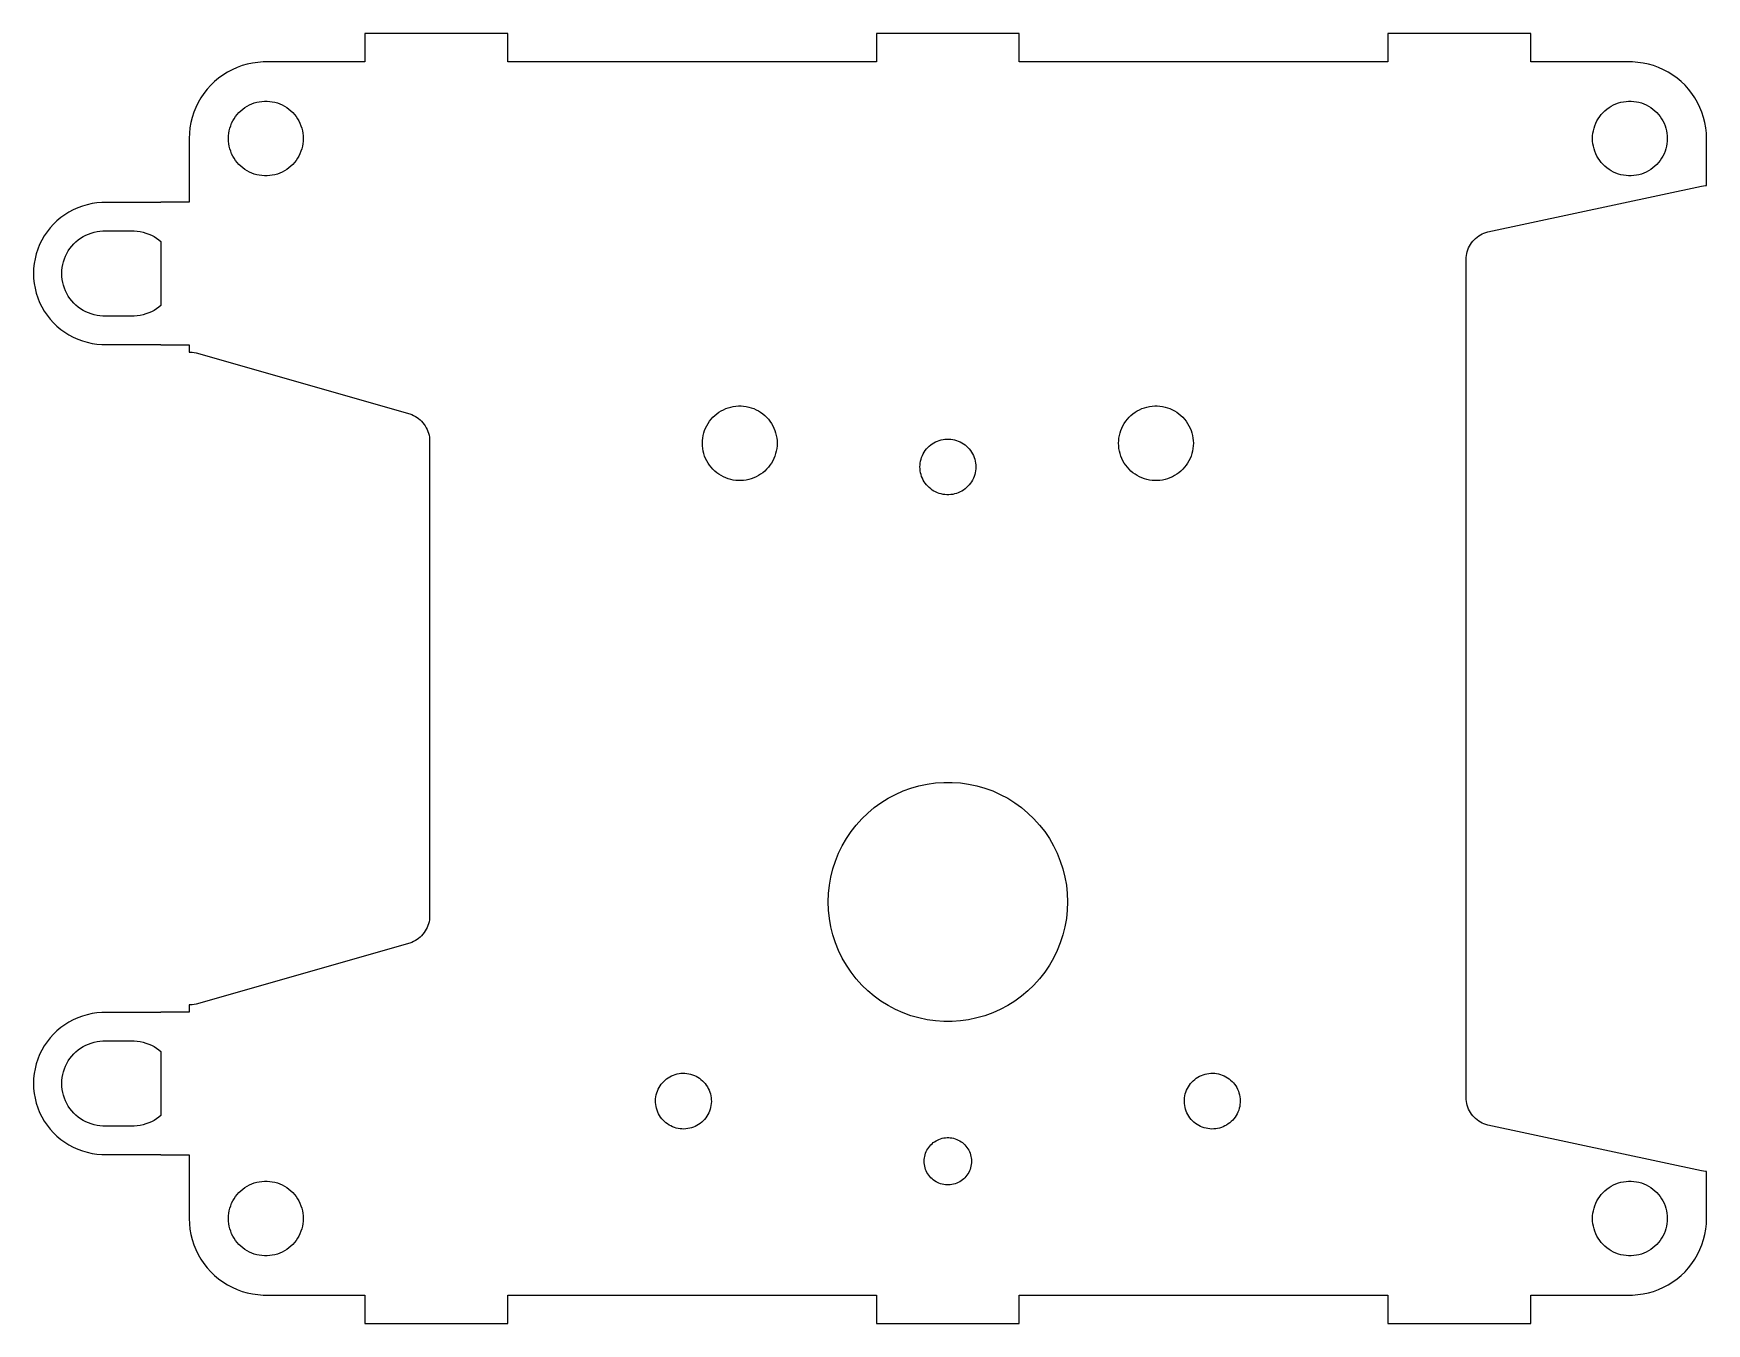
# Model space of a CAD drawing. Header units: metres. Extents: x -97 to 80, y -93 to 43.
import ezdxf

# ---------------------------------------------------------------- set-up
doc = ezdxf.new("R2010")
doc.units = ezdxf.units.M

msp = doc.modelspace()

# ---------------------------------------------------------------- linework, layer by layer
for p, q in [((-46.525, 43.335), (-61.625, 43.335)), ((-61.625, 43.335), (-61.625, 40.3201)), ((-46.525, 40.3201), (-46.525, 43.335)), ((7.54999, 43.335), (-7.54999, 43.335)), ((-7.54999, 43.335), (-7.54999, 40.3201)), ((7.54999, 40.3201), (7.54999, 43.335)), ((61.625, 43.335), (46.525, 43.335)), ((46.525, 43.335), (46.525, 40.3201)), ((61.625, 40.3201), (61.625, 43.335)), ((-76.6295, 38.9402), (-77.0869, 38.6079)), ((-76.15, 39.2398), (-76.6295, 38.9402)), ((-75.6508, 39.5052), (-76.15, 39.2398)), ((-75.1343, 39.7352), (-75.6508, 39.5052)), ((-74.603, 39.9286), (-75.1343, 39.7352)), ((-74.0596, 40.0844), (-74.603, 39.9286)), ((-73.5065, 40.2019), (-74.0596, 40.0844)), ((-72.9467, 40.2806), (-73.5065, 40.2019)), ((-72.3827, 40.3201), (-72.9467, 40.2806)), ((-61.625, 40.3201), (-72.3827, 40.3201)), ((-7.54999, 40.3201), (-46.525, 40.3201)), ((46.525, 40.3201), (7.54999, 40.3201)), ((72.3827, 40.3201), (61.625, 40.3201)), ((72.9467, 40.2806), (72.3827, 40.3201)), ((73.5065, 40.2019), (72.9467, 40.2806)), ((74.0596, 40.0844), (73.5065, 40.2019)), ((74.603, 39.9286), (74.0596, 40.0844)), ((75.1343, 39.7352), (74.603, 39.9286)), ((75.6508, 39.5052), (75.1343, 39.7352)), ((76.15, 39.2398), (75.6508, 39.5052)), ((76.6295, 38.9402), (76.15, 39.2398)), ((77.0869, 38.6079), (76.6295, 38.9402)), ((-78.305, 37.4316), (-78.653, 36.9861)), ((-77.9267, 37.8517), (-78.305, 37.4316)), ((-77.52, 38.2445), (-77.9267, 37.8517)), ((-77.0869, 38.6079), (-77.52, 38.2445)), ((77.52, 38.2445), (77.0869, 38.6079)), ((77.9267, 37.8517), (77.52, 38.2445)), ((78.305, 37.4316), (77.9267, 37.8517)), ((78.653, 36.9861), (78.305, 37.4316)), ((-79.4997, 35.5196), (-79.7115, 34.9954)), ((-79.2519, 36.0277), (-79.4997, 35.5196)), ((-78.9692, 36.5173), (-79.2519, 36.0277)), ((-78.653, 36.9861), (-78.9692, 36.5173)), ((-74.5319, 35.3376), (-74.3088, 35.4997)), ((-74.3088, 35.4997), (-74.075, 35.6458)), ((-74.075, 35.6458), (-73.8316, 35.7752)), ((-73.8316, 35.7752), (-73.5797, 35.8874)), ((-73.5797, 35.8874), (-73.3206, 35.9817)), ((-73.3206, 35.9817), (-73.0556, 36.0577)), ((-73.0556, 36.0577), (-72.7859, 36.115)), ((-72.7859, 36.115), (-72.5129, 36.1534)), ((-72.5129, 36.1534), (-72.2379, 36.1726)), ((-72.2379, 36.1726), (-71.9621, 36.1726)), ((-71.9621, 36.1726), (-71.6871, 36.1534)), ((-71.6871, 36.1534), (-71.4141, 36.115)), ((-71.4141, 36.115), (-71.1444, 36.0577)), ((-71.1444, 36.0577), (-70.8794, 35.9817)), ((-70.8794, 35.9817), (-70.6203, 35.8874)), ((-70.6203, 35.8874), (-70.3684, 35.7752)), ((-70.3684, 35.7752), (-70.125, 35.6458)), ((-70.125, 35.6458), (-69.8912, 35.4997)), ((-69.8912, 35.4997), (-69.6681, 35.3376)), ((69.6681, 35.3376), (69.8912, 35.4997)), ((69.8912, 35.4997), (70.125, 35.6458)), ((70.125, 35.6458), (70.3684, 35.7752)), ((70.3684, 35.7752), (70.6203, 35.8874)), ((70.6203, 35.8874), (70.8794, 35.9817)), ((70.8794, 35.9817), (71.1444, 36.0577)), ((71.1444, 36.0577), (71.4141, 36.115)), ((71.4141, 36.115), (71.6871, 36.1534)), ((71.6871, 36.1534), (71.9621, 36.1726)), ((71.9621, 36.1726), (72.2379, 36.1726)), ((72.2379, 36.1726), (72.5129, 36.1534)), ((72.5129, 36.1534), (72.7859, 36.115)), ((72.7859, 36.115), (73.0556, 36.0577)), ((73.0556, 36.0577), (73.3206, 35.9817)), ((73.3206, 35.9817), (73.5797, 35.8874)), ((73.5797, 35.8874), (73.8316, 35.7752)), ((73.8316, 35.7752), (74.075, 35.6458)), ((74.075, 35.6458), (74.3088, 35.4997)), ((74.3088, 35.4997), (74.5319, 35.3376)), ((78.9692, 36.5173), (78.653, 36.9861)), ((79.2519, 36.0277), (78.9692, 36.5173)), ((79.4997, 35.5196), (79.2519, 36.0277)), ((79.7115, 34.9954), (79.4997, 35.5196)), ((-80.023, 33.9091), (-80.1212, 33.3523)), ((-79.8862, 34.4577), (-80.023, 33.9091)), ((-79.7115, 34.9954), (-79.8862, 34.4577)), ((-75.8118, 33.576), (-75.7085, 33.8316)), ((-75.7085, 33.8316), (-75.5876, 34.0794)), ((-75.5876, 34.0794), (-75.4498, 34.3182)), ((-75.4498, 34.3182), (-75.2956, 34.5468)), ((-75.2956, 34.5468), (-75.1259, 34.764)), ((-75.1259, 34.764), (-74.9414, 34.9689)), ((-74.9414, 34.9689), (-74.7431, 35.1604)), ((-74.7431, 35.1604), (-74.5319, 35.3376)), ((-69.6681, 35.3376), (-69.4569, 35.1604)), ((-69.4569, 35.1604), (-69.2586, 34.9689)), ((-69.2586, 34.9689), (-69.0741, 34.764)), ((-69.0741, 34.764), (-68.9044, 34.5468)), ((-68.9044, 34.5468), (-68.7502, 34.3182)), ((-68.7502, 34.3182), (-68.6124, 34.0794)), ((-68.6124, 34.0794), (-68.4915, 33.8316)), ((-68.4915, 33.8316), (-68.3882, 33.576)), ((68.3882, 33.576), (68.4915, 33.8316)), ((68.4915, 33.8316), (68.6124, 34.0794)), ((68.6124, 34.0794), (68.7502, 34.3182)), ((68.7502, 34.3182), (68.9044, 34.5468)), ((68.9044, 34.5468), (69.0741, 34.764)), ((69.0741, 34.764), (69.2586, 34.9689)), ((69.2586, 34.9689), (69.4569, 35.1604)), ((69.4569, 35.1604), (69.6681, 35.3376)), ((74.5319, 35.3376), (74.7431, 35.1604)), ((74.7431, 35.1604), (74.9414, 34.9689)), ((74.9414, 34.9689), (75.1259, 34.764)), ((75.1259, 34.764), (75.2956, 34.5468)), ((75.2956, 34.5468), (75.4498, 34.3182)), ((75.4498, 34.3182), (75.5876, 34.0794)), ((75.5876, 34.0794), (75.7085, 33.8316)), ((75.7085, 33.8316), (75.8118, 33.576)), ((79.8862, 34.4577), (79.7115, 34.9954)), ((80.023, 33.9091), (79.8862, 34.4577)), ((80.1212, 33.3523), (80.023, 33.9091)), ((-80.1803, 32.79), (-80.2, 32.225)), ((-80.2, 32.225), (-80.2, 25.5)), ((-80.1212, 33.3523), (-80.1803, 32.79)), ((-76.05, 32.225), (-76.0404, 32.5005)), ((-76.0404, 31.9494), (-76.05, 32.225)), ((-76.0404, 32.5005), (-76.0116, 32.7747)), ((-76.0116, 31.6753), (-76.0404, 31.9494)), ((-76.0116, 32.7747), (-75.9637, 33.0462)), ((-75.9637, 33.0462), (-75.897, 33.3138)), ((-75.897, 33.3138), (-75.8118, 33.576)), ((-68.3882, 33.576), (-68.303, 33.3138)), ((-68.303, 33.3138), (-68.2363, 33.0462)), ((-68.2363, 33.0462), (-68.1884, 32.7747)), ((-68.1884, 32.7747), (-68.1596, 32.5005)), ((-68.1596, 31.9494), (-68.1884, 31.6753)), ((-68.1596, 32.5005), (-68.15, 32.225)), ((-68.15, 32.225), (-68.1596, 31.9494)), ((68.15, 32.225), (68.1596, 32.5005)), ((68.1596, 31.9494), (68.15, 32.225)), ((68.1596, 32.5005), (68.1884, 32.7747)), ((68.1884, 31.6753), (68.1596, 31.9494)), ((68.1884, 32.7747), (68.2363, 33.0462)), ((68.2363, 33.0462), (68.303, 33.3138)), ((68.303, 33.3138), (68.3882, 33.576)), ((75.8118, 33.576), (75.897, 33.3138)), ((75.897, 33.3138), (75.9637, 33.0462)), ((75.9637, 33.0462), (76.0116, 32.7747)), ((76.0116, 32.7747), (76.0404, 32.5005)), ((76.0404, 31.9494), (76.0116, 31.6753)), ((76.0404, 32.5005), (76.05, 32.225)), ((76.05, 32.225), (76.0404, 31.9494)), ((80.1803, 32.79), (80.1212, 33.3523)), ((80.18, 27.2431), (80.18, 32.245)), ((80.18, 32.245), (80.1993, 32.245)), ((80.1993, 32.245), (80.1803, 32.79)), ((-75.9637, 31.4037), (-76.0116, 31.6753)), ((-75.897, 31.1362), (-75.9637, 31.4037)), ((-75.8118, 30.874), (-75.897, 31.1362)), ((-75.7085, 30.6184), (-75.8118, 30.874)), ((-75.5876, 30.3706), (-75.7085, 30.6184)), ((-75.4498, 30.1318), (-75.5876, 30.3706)), ((-75.2956, 29.9032), (-75.4498, 30.1318)), ((-68.7502, 30.1318), (-68.9044, 29.9032)), ((-68.6124, 30.3706), (-68.7502, 30.1318)), ((-68.4915, 30.6184), (-68.6124, 30.3706)), ((-68.3882, 30.874), (-68.4915, 30.6184)), ((-68.303, 31.1362), (-68.3882, 30.874)), ((-68.2363, 31.4037), (-68.303, 31.1362)), ((-68.1884, 31.6753), (-68.2363, 31.4037)), ((68.2363, 31.4037), (68.1884, 31.6753)), ((68.303, 31.1362), (68.2363, 31.4037)), ((68.3882, 30.874), (68.303, 31.1362)), ((68.4915, 30.6184), (68.3882, 30.874)), ((68.6124, 30.3706), (68.4915, 30.6184)), ((68.7502, 30.1318), (68.6124, 30.3706)), ((68.9044, 29.9032), (68.7502, 30.1318)), ((75.4498, 30.1318), (75.2956, 29.9032)), ((75.5876, 30.3706), (75.4498, 30.1318)), ((75.7085, 30.6184), (75.5876, 30.3706)), ((75.8118, 30.874), (75.7085, 30.6184)), ((75.897, 31.1362), (75.8118, 30.874)), ((75.9637, 31.4037), (75.897, 31.1362)), ((76.0116, 31.6753), (75.9637, 31.4037)), ((-75.1259, 29.686), (-75.2956, 29.9032)), ((-74.9414, 29.4811), (-75.1259, 29.686)), ((-74.7431, 29.2896), (-74.9414, 29.4811)), ((-74.5319, 29.1124), (-74.7431, 29.2896)), ((-74.3088, 28.9503), (-74.5319, 29.1124)), ((-74.075, 28.8042), (-74.3088, 28.9503)), ((-73.8316, 28.6748), (-74.075, 28.8042)), ((-73.5797, 28.5626), (-73.8316, 28.6748)), ((-73.3206, 28.4683), (-73.5797, 28.5626)), ((-73.0556, 28.3923), (-73.3206, 28.4683)), ((-72.7859, 28.335), (-73.0556, 28.3923)), ((-72.5129, 28.2966), (-72.7859, 28.335)), ((-71.4141, 28.335), (-71.6871, 28.2966)), ((-71.1444, 28.3923), (-71.4141, 28.335)), ((-70.8794, 28.4683), (-71.1444, 28.3923)), ((-70.6203, 28.5626), (-70.8794, 28.4683)), ((-70.3684, 28.6748), (-70.6203, 28.5626)), ((-70.125, 28.8042), (-70.3684, 28.6748)), ((-69.8912, 28.9503), (-70.125, 28.8042)), ((-69.6681, 29.1124), (-69.8912, 28.9503)), ((-69.4569, 29.2896), (-69.6681, 29.1124)), ((-69.2586, 29.4811), (-69.4569, 29.2896)), ((-69.0741, 29.686), (-69.2586, 29.4811)), ((-68.9044, 29.9032), (-69.0741, 29.686)), ((69.0741, 29.686), (68.9044, 29.9032)), ((69.2586, 29.4811), (69.0741, 29.686)), ((69.4569, 29.2896), (69.2586, 29.4811)), ((69.6681, 29.1124), (69.4569, 29.2896)), ((69.8912, 28.9503), (69.6681, 29.1124)), ((70.125, 28.8042), (69.8912, 28.9503)), ((70.3684, 28.6748), (70.125, 28.8042)), ((70.6203, 28.5626), (70.3684, 28.6748)), ((70.8794, 28.4683), (70.6203, 28.5626)), ((71.1444, 28.3923), (70.8794, 28.4683)), ((71.4141, 28.335), (71.1444, 28.3923)), ((71.6871, 28.2966), (71.4141, 28.335)), ((72.7859, 28.335), (72.5129, 28.2966)), ((73.0556, 28.3923), (72.7859, 28.335)), ((73.3206, 28.4683), (73.0556, 28.3923)), ((73.5797, 28.5626), (73.3206, 28.4683)), ((73.8316, 28.6748), (73.5797, 28.5626)), ((74.075, 28.8042), (73.8316, 28.6748)), ((74.3088, 28.9503), (74.075, 28.8042)), ((74.5319, 29.1124), (74.3088, 28.9503)), ((74.7431, 29.2896), (74.5319, 29.1124)), ((74.9414, 29.4811), (74.7431, 29.2896)), ((75.1259, 29.686), (74.9414, 29.4811)), ((75.2956, 29.9032), (75.1259, 29.686)), ((-72.2379, 28.2774), (-72.5129, 28.2966)), ((-71.9621, 28.2774), (-72.2379, 28.2774)), ((-71.6871, 28.2966), (-71.9621, 28.2774)), ((57.0694, 22.3553), (79.6756, 27.1991)), ((71.9621, 28.2774), (71.6871, 28.2966)), ((72.2379, 28.2774), (71.9621, 28.2774)), ((72.5129, 28.2966), (72.2379, 28.2774)), ((79.6756, 27.1991), (79.8843, 27.2285)), ((79.8843, 27.2285), (80.0946, 27.2431)), ((80.0946, 27.2431), (80.18, 27.2431)), ((-91.9695, 24.9039), (-92.4478, 24.6909)), ((-91.4776, 25.0829), (-91.9695, 24.9039)), ((-90.9744, 25.2272), (-91.4776, 25.0829)), ((-90.4624, 25.336), (-90.9744, 25.2272)), ((-89.944, 25.4089), (-90.4624, 25.336)), ((-89.4217, 25.4454), (-89.944, 25.4089)), ((-83.21, 25.45), (-89.4217, 25.4454)), ((-80.2, 25.5), (-83.21, 25.5)), ((-83.21, 25.5), (-83.21, 25.45)), ((-94.555, 23.1599), (-94.9053, 22.7709)), ((-94.1785, 23.5236), (-94.555, 23.1599)), ((-93.7775, 23.8601), (-94.1785, 23.5236)), ((-93.3539, 24.1678), (-93.7775, 23.8601)), ((-92.91, 24.4452), (-93.3539, 24.1678)), ((-92.4478, 24.6909), (-92.91, 24.4452)), ((-95.7821, 21.471), (-96.0116, 21.0005)), ((-95.5204, 21.9244), (-95.7821, 21.471)), ((-95.2276, 22.3584), (-95.5204, 21.9244)), ((-94.9053, 22.7709), (-95.2276, 22.3584)), ((-92.397, 21.076), (-92.1711, 21.2941)), ((-92.1711, 21.2941), (-91.9305, 21.496)), ((-91.9305, 21.496), (-91.6764, 21.6807)), ((-91.6764, 21.6807), (-91.41, 21.8471)), ((-91.41, 21.8471), (-91.1327, 21.9946)), ((-91.1327, 21.9946), (-90.8457, 22.1223)), ((-90.8457, 22.1223), (-90.5506, 22.2298)), ((-90.5506, 22.2298), (-90.2486, 22.3163)), ((-90.2486, 22.3163), (-89.9414, 22.3816)), ((-89.9414, 22.3816), (-89.6304, 22.4253)), ((-89.6304, 22.4253), (-89.317, 22.4473)), ((-89.317, 22.4473), (-86.0029, 22.4473)), ((-86.0029, 22.4473), (-85.6896, 22.4253)), ((-85.6896, 22.4253), (-85.3786, 22.3816)), ((-85.3786, 22.3816), (-85.0714, 22.3163)), ((-85.0714, 22.3163), (-84.7694, 22.2298)), ((-84.7694, 22.2298), (-84.4743, 22.1223)), ((-84.4743, 22.1223), (-84.1873, 21.9946)), ((-84.1873, 21.9946), (-83.91, 21.8471)), ((-83.91, 21.8471), (-83.6436, 21.6807)), ((-83.6436, 21.6807), (-83.3895, 21.496)), ((-83.3895, 21.496), (-83.21, 21.3454)), ((-83.21, 21.3454), (-83.21, 14.5546)), ((55.3568, 21.2001), (55.4865, 21.3662)), ((55.4865, 21.3662), (55.6276, 21.5229)), ((55.6276, 21.5229), (55.7792, 21.6693)), ((55.7792, 21.6693), (55.9407, 21.8048)), ((55.9407, 21.8048), (56.1112, 21.9287)), ((56.1112, 21.9287), (56.29, 22.0404)), ((56.29, 22.0404), (56.4761, 22.1394)), ((56.4761, 22.1394), (56.6687, 22.2251)), ((56.6687, 22.2251), (56.8668, 22.2972)), ((56.8668, 22.2972), (57.0694, 22.3553)), ((-96.4961, 19.5093), (-96.587, 18.9938)), ((-96.3695, 20.0173), (-96.4961, 19.5093)), ((-96.2077, 20.5151), (-96.3695, 20.0173)), ((-96.0116, 21.0005), (-96.2077, 20.5151)), ((-93.4857, 19.1904), (-93.3886, 19.4891)), ((-93.3886, 19.4891), (-93.271, 19.7803)), ((-93.271, 19.7803), (-93.1333, 20.0626)), ((-93.1333, 20.0626), (-92.9762, 20.3346)), ((-92.9762, 20.3346), (-92.8006, 20.595)), ((-92.8006, 20.595), (-92.6072, 20.8425)), ((-92.6072, 20.8425), (-92.397, 21.076)), ((54.78, 19.425), (54.7874, 19.6357)), ((54.7874, 19.6357), (54.8094, 19.8453)), ((54.8094, 19.8453), (54.846, 20.0529)), ((54.846, 20.0529), (54.897, 20.2574)), ((54.897, 20.2574), (54.9621, 20.4579)), ((54.9621, 20.4579), (55.0411, 20.6533)), ((55.0411, 20.6533), (55.1335, 20.8428)), ((55.1335, 20.8428), (55.2389, 21.0253)), ((55.2389, 21.0253), (55.3568, 21.2001)), ((-96.6417, 18.4732), (-96.66, 17.95)), ((-96.66, 17.95), (-96.6417, 17.4268)), ((-96.587, 18.9938), (-96.6417, 18.4732)), ((-93.66, 17.95), (-93.649, 18.2639)), ((-93.649, 17.6361), (-93.66, 17.95)), ((-93.649, 18.2639), (-93.6162, 18.5763)), ((-93.6162, 18.5763), (-93.5617, 18.8856)), ((-93.5617, 18.8856), (-93.4857, 19.1904)), ((54.78, -69.175), (54.78, 19.425)), ((-96.6417, 17.4268), (-96.587, 16.9062)), ((-96.587, 16.9062), (-96.4961, 16.3907)), ((-96.4961, 16.3907), (-96.3695, 15.8827)), ((-93.6162, 17.3237), (-93.649, 17.6361)), ((-93.5617, 17.0144), (-93.6162, 17.3237)), ((-93.4857, 16.7096), (-93.5617, 17.0144)), ((-93.3886, 16.4109), (-93.4857, 16.7096)), ((-93.271, 16.1197), (-93.3886, 16.4109)), ((-93.1333, 15.8374), (-93.271, 16.1197)), ((-96.3695, 15.8827), (-96.2077, 15.3848)), ((-96.2077, 15.3848), (-96.0116, 14.8995)), ((-96.0116, 14.8995), (-95.7821, 14.429)), ((-95.7821, 14.429), (-95.5204, 13.9756)), ((-92.9762, 15.5654), (-93.1333, 15.8374)), ((-92.8006, 15.305), (-92.9762, 15.5654)), ((-92.6072, 15.0574), (-92.8006, 15.305)), ((-92.397, 14.824), (-92.6072, 15.0574)), ((-92.1711, 14.6058), (-92.397, 14.824)), ((-91.9305, 14.4039), (-92.1711, 14.6058)), ((-91.6764, 14.2193), (-91.9305, 14.4039)), ((-91.41, 14.0529), (-91.6764, 14.2193)), ((-83.6436, 14.2193), (-83.91, 14.0529)), ((-83.3895, 14.4039), (-83.6436, 14.2193)), ((-83.21, 14.5546), (-83.3895, 14.4039)), ((-95.5204, 13.9756), (-95.2276, 13.5416)), ((-95.2276, 13.5416), (-94.9053, 13.1291)), ((-94.9053, 13.1291), (-94.555, 12.7401)), ((-94.555, 12.7401), (-94.1785, 12.3764)), ((-91.1327, 13.9054), (-91.41, 14.0529)), ((-90.8457, 13.7777), (-91.1327, 13.9054)), ((-90.5506, 13.6702), (-90.8457, 13.7777)), ((-90.2486, 13.5837), (-90.5506, 13.6702)), ((-89.9414, 13.5184), (-90.2486, 13.5837)), ((-89.6304, 13.4746), (-89.9414, 13.5184)), ((-89.317, 13.4527), (-89.6304, 13.4746)), ((-86.0029, 13.4527), (-89.317, 13.4527)), ((-85.6896, 13.4746), (-86.0029, 13.4527)), ((-85.3786, 13.5184), (-85.6896, 13.4746)), ((-85.0714, 13.5837), (-85.3786, 13.5184)), ((-84.7694, 13.6702), (-85.0714, 13.5837)), ((-84.4743, 13.7777), (-84.7694, 13.6702)), ((-84.1873, 13.9054), (-84.4743, 13.7777)), ((-83.91, 14.0529), (-84.1873, 13.9054)), ((-94.1785, 12.3764), (-93.7775, 12.0399)), ((-93.7775, 12.0399), (-93.3539, 11.7322)), ((-93.3539, 11.7322), (-92.91, 11.4548)), ((-92.91, 11.4548), (-92.4478, 11.209)), ((-92.4478, 11.209), (-91.9695, 10.9961)), ((-91.9695, 10.9961), (-91.4776, 10.8171)), ((-91.4776, 10.8171), (-90.9744, 10.6728)), ((-90.9744, 10.6728), (-90.4624, 10.5639)), ((-90.4624, 10.5639), (-89.944, 10.4911)), ((-89.944, 10.4911), (-89.4217, 10.4546)), ((-89.4217, 10.4546), (-83.21, 10.45)), ((-83.21, 10.45), (-83.21, 10.4)), ((-83.21, 10.4), (-80.2, 10.4)), ((-80.2, 10.4), (-80.2, 9.64316)), ((-80.2, 9.64316), (-80.0946, 9.64316)), ((-80.0946, 9.64316), (-79.8843, 9.62845)), ((-79.8843, 9.62845), (-79.6756, 9.59911)), ((-79.6756, 9.59911), (-79.4694, 9.55528)), ((-79.4694, 9.55528), (-56.8668, 3.09718)), ((-23.975, 3.42079), (-23.7316, 3.55023)), ((-23.7316, 3.55023), (-23.4797, 3.66237)), ((-23.4797, 3.66237), (-23.2206, 3.75667)), ((-23.2206, 3.75667), (-22.9556, 3.83266)), ((-22.9556, 3.83266), (-22.6859, 3.88998)), ((-22.6859, 3.88998), (-22.4129, 3.92836)), ((-22.4129, 3.92836), (-22.1378, 3.94759)), ((-22.1378, 3.94759), (-21.8621, 3.94759)), ((-21.8621, 3.94759), (-21.5871, 3.92836)), ((-21.5871, 3.92836), (-21.3141, 3.88998)), ((-21.3141, 3.88998), (-21.0444, 3.83266)), ((-21.0444, 3.83266), (-20.7794, 3.75667)), ((-20.7794, 3.75667), (-20.5203, 3.66237)), ((-20.5203, 3.66237), (-20.2684, 3.55023)), ((-20.2684, 3.55023), (-20.025, 3.42079)), ((20.025, 3.42079), (20.2684, 3.55023)), ((20.2684, 3.55023), (20.5203, 3.66237)), ((20.5203, 3.66237), (20.7794, 3.75667)), ((20.7794, 3.75667), (21.0444, 3.83266)), ((21.0444, 3.83266), (21.3141, 3.88998)), ((21.3141, 3.88998), (21.5871, 3.92836)), ((21.5871, 3.92836), (21.8621, 3.94759)), ((21.8621, 3.94759), (22.1378, 3.94759)), ((22.1378, 3.94759), (22.4129, 3.92836)), ((22.4129, 3.92836), (22.6859, 3.88998)), ((22.6859, 3.88998), (22.9556, 3.83266)), ((22.9556, 3.83266), (23.2206, 3.75667)), ((23.2206, 3.75667), (23.4797, 3.66237)), ((23.4797, 3.66237), (23.7316, 3.55023)), ((23.7316, 3.55023), (23.975, 3.42079)), ((-56.8668, 3.09718), (-56.6687, 3.02509)), ((-56.6687, 3.02509), (-56.4761, 2.93935)), ((-56.4761, 2.93935), (-56.29, 2.84039)), ((-56.29, 2.84039), (-56.1112, 2.72868)), ((-56.1112, 2.72868), (-55.9407, 2.60478)), ((-55.9407, 2.60478), (-55.7792, 2.46928)), ((-55.7792, 2.46928), (-55.6276, 2.32286)), ((-55.6276, 2.32286), (-55.4865, 2.16621)), ((-55.4865, 2.16621), (-55.3568, 2.00011)), ((-55.3568, 2.00011), (-55.2389, 1.82535)), ((-55.2389, 1.82535), (-55.1335, 1.64279)), ((-25.6085, 1.6066), (-25.4876, 1.8544)), ((-25.4876, 1.8544), (-25.3498, 2.09317)), ((-25.3498, 2.09317), (-25.1956, 2.32175)), ((-25.1956, 2.32175), (-25.0259, 2.539)), ((-25.0259, 2.539), (-24.8414, 2.7439)), ((-24.8414, 2.7439), (-24.6431, 2.93541)), ((-24.6431, 2.93541), (-24.4319, 3.11264)), ((-24.4319, 3.11264), (-24.2088, 3.27469)), ((-24.2088, 3.27469), (-23.975, 3.42079)), ((-20.025, 3.42079), (-19.7912, 3.27469)), ((-19.7912, 3.27469), (-19.5681, 3.11264)), ((-19.5681, 3.11264), (-19.3569, 2.93541)), ((-19.3569, 2.93541), (-19.1586, 2.7439)), ((-19.1586, 2.7439), (-18.9741, 2.539)), ((-18.9741, 2.539), (-18.8044, 2.32175)), ((-18.8044, 2.32175), (-18.6502, 2.09317)), ((-18.6502, 2.09317), (-18.5123, 1.8544)), ((-18.5123, 1.8544), (-18.3915, 1.6066)), ((18.3915, 1.6066), (18.5123, 1.8544)), ((18.5123, 1.8544), (18.6502, 2.09317)), ((18.6502, 2.09317), (18.8044, 2.32175)), ((18.8044, 2.32175), (18.9741, 2.539)), ((18.9741, 2.539), (19.1586, 2.7439)), ((19.1586, 2.7439), (19.3569, 2.93541)), ((19.3569, 2.93541), (19.5681, 3.11264)), ((19.5681, 3.11264), (19.7912, 3.27469)), ((19.7912, 3.27469), (20.025, 3.42079)), ((23.975, 3.42079), (24.2088, 3.27469)), ((24.2088, 3.27469), (24.4319, 3.11264)), ((24.4319, 3.11264), (24.6431, 2.93541)), ((24.6431, 2.93541), (24.8414, 2.7439)), ((24.8414, 2.7439), (25.0259, 2.539)), ((25.0259, 2.539), (25.1956, 2.32175)), ((25.1956, 2.32175), (25.3498, 2.09317)), ((25.3498, 2.09317), (25.4876, 1.8544)), ((25.4876, 1.8544), (25.6085, 1.6066)), ((-55.1335, 1.64279), (-55.0411, 1.45334)), ((-55.0411, 1.45334), (-54.9621, 1.25789)), ((-54.9621, 1.25789), (-54.897, 1.05742)), ((-54.897, 1.05742), (-54.846, 0.85289)), ((-54.846, 0.85289), (-54.8094, 0.645294)), ((-54.8094, 0.645294), (-54.7874, 0.435654)), ((-54.7874, 0.435654), (-54.78, 0.224991)), ((-54.78, 0.224991), (-54.78, -49.975)), ((-25.95, 0), (-25.9404, 0.275528)), ((-25.9404, -0.275528), (-25.95, 0)), ((-25.9404, 0.275528), (-25.9115, 0.549728)), ((-25.9115, 0.549728), (-25.8637, 0.821243)), ((-25.8637, 0.821243), (-25.797, 1.08876)), ((-25.797, 1.08876), (-25.7118, 1.35097)), ((-25.7118, 1.35097), (-25.6085, 1.6066)), ((-18.3915, 1.6066), (-18.2882, 1.35097)), ((-18.2882, 1.35097), (-18.203, 1.08876)), ((-18.203, 1.08876), (-18.1363, 0.821243)), ((-18.1363, 0.821243), (-18.0884, 0.549728)), ((-18.0884, 0.549728), (-18.0596, 0.275528)), ((-18.0596, 0.275528), (-18.05, 0)), ((-18.05, 0), (-18.0596, -0.275528)), ((-1.64961, -0.054337), (-1.47499, 0.054764)), ((-1.47499, 0.054764), (-1.29318, 0.151428)), ((-1.29318, 0.151428), (-1.10509, 0.235184)), ((-1.10509, 0.235184), (-0.911591, 0.305603)), ((-0.911591, 0.305603), (-0.713669, 0.362366)), ((-0.713669, 0.362366), (-0.512253, 0.405182)), ((-0.512253, 0.405182), (-0.30835, 0.433838)), ((-0.30835, 0.433838), (-0.102951, 0.448196)), ((-0.102951, 0.448196), (0.102951, 0.448196)), ((0.102951, 0.448196), (0.30835, 0.433838)), ((0.30835, 0.433838), (0.512253, 0.405182)), ((0.512253, 0.405182), (0.713669, 0.362366)), ((0.713669, 0.362366), (0.911591, 0.305603)), ((0.911591, 0.305603), (1.10509, 0.235184)), ((1.10509, 0.235184), (1.29318, 0.151428)), ((1.29318, 0.151428), (1.47499, 0.054764)), ((1.47499, 0.054764), (1.64961, -0.054337)), ((18.05, 0), (18.0596, 0.275528)), ((18.0596, -0.275528), (18.05, 0)), ((18.0596, 0.275528), (18.0884, 0.549728)), ((18.0884, 0.549728), (18.1363, 0.821243)), ((18.1363, 0.821243), (18.203, 1.08876)), ((18.203, 1.08876), (18.2882, 1.35097)), ((18.2882, 1.35097), (18.3915, 1.6066)), ((25.6085, 1.6066), (25.7118, 1.35097)), ((25.7118, 1.35097), (25.797, 1.08876)), ((25.797, 1.08876), (25.8637, 0.821243)), ((25.8637, 0.821243), (25.9115, 0.549728)), ((25.9115, 0.549728), (25.9404, 0.275528)), ((25.9404, 0.275528), (25.95, 0)), ((25.95, 0), (25.9404, -0.275528)), ((-25.9115, -0.549728), (-25.9404, -0.275528)), ((-25.8637, -0.821243), (-25.9115, -0.549728)), ((-25.797, -1.08876), (-25.8637, -0.821243)), ((-25.7118, -1.35097), (-25.797, -1.08876)), ((-25.6085, -1.6066), (-25.7118, -1.35097)), ((-25.4876, -1.8544), (-25.6085, -1.6066)), ((-18.3915, -1.6066), (-18.5123, -1.8544)), ((-18.2882, -1.35097), (-18.3915, -1.6066)), ((-18.203, -1.08876), (-18.2882, -1.35097)), ((-18.1363, -0.821243), (-18.203, -1.08876)), ((-18.0884, -0.549728), (-18.1363, -0.821243)), ((-18.0596, -0.275528), (-18.0884, -0.549728)), ((-2.88553, -1.88666), (-2.83571, -1.68686)), ((-2.83571, -1.68686), (-2.77208, -1.49103)), ((-2.77208, -1.49103), (-2.69495, -1.30013)), ((-2.69495, -1.30013), (-2.60469, -1.11505)), ((-2.60469, -1.11505), (-2.50174, -0.936737)), ((-2.50174, -0.936737), (-2.3866, -0.766022)), ((-2.3866, -0.766022), (-2.25983, -0.603775)), ((-2.25983, -0.603775), (-2.12204, -0.450745)), ((-2.12204, -0.450745), (-1.97392, -0.307709)), ((-1.97392, -0.307709), (-1.81619, -0.175354)), ((-1.81619, -0.175354), (-1.64961, -0.054337)), ((1.64961, -0.054337), (1.81619, -0.175354)), ((1.81619, -0.175354), (1.97392, -0.307709)), ((1.97392, -0.307709), (2.12204, -0.450745)), ((2.12204, -0.450745), (2.25983, -0.603775)), ((2.25983, -0.603775), (2.3866, -0.766022)), ((2.3866, -0.766022), (2.50174, -0.936737)), ((2.50174, -0.936737), (2.60469, -1.11505)), ((2.60469, -1.11505), (2.69495, -1.30013)), ((2.69495, -1.30013), (2.77208, -1.49103)), ((2.77208, -1.49103), (2.83571, -1.68686)), ((2.83571, -1.68686), (2.88553, -1.88666)), ((18.0884, -0.549728), (18.0596, -0.275528)), ((18.1363, -0.821243), (18.0884, -0.549728)), ((18.203, -1.08876), (18.1363, -0.821243)), ((18.2882, -1.35097), (18.203, -1.08876)), ((18.3915, -1.6066), (18.2882, -1.35097)), ((18.5123, -1.8544), (18.3915, -1.6066)), ((25.6085, -1.6066), (25.4876, -1.8544)), ((25.7118, -1.35097), (25.6085, -1.6066)), ((25.797, -1.08876), (25.7118, -1.35097)), ((25.8637, -0.821243), (25.797, -1.08876)), ((25.9115, -0.549728), (25.8637, -0.821243)), ((25.9404, -0.275528), (25.9115, -0.549728)), ((-25.3498, -2.09317), (-25.4876, -1.8544)), ((-25.1956, -2.32175), (-25.3498, -2.09317)), ((-25.0259, -2.539), (-25.1956, -2.32175)), ((-24.8414, -2.7439), (-25.0259, -2.539)), ((-24.6431, -2.93541), (-24.8414, -2.7439)), ((-24.4319, -3.11264), (-24.6431, -2.93541)), ((-24.2088, -3.27469), (-24.4319, -3.11264)), ((-23.975, -3.42079), (-24.2088, -3.27469)), ((-23.7316, -3.55023), (-23.975, -3.42079)), ((-20.025, -3.42079), (-20.2684, -3.55023)), ((-19.7912, -3.27469), (-20.025, -3.42079)), ((-19.5681, -3.11264), (-19.7912, -3.27469)), ((-19.3569, -2.93541), (-19.5681, -3.11264)), ((-19.1586, -2.7439), (-19.3569, -2.93541)), ((-18.9741, -2.539), (-19.1586, -2.7439)), ((-18.8044, -2.32175), (-18.9741, -2.539)), ((-18.6502, -2.09317), (-18.8044, -2.32175)), ((-18.5123, -1.8544), (-18.6502, -2.09317)), ((-2.95, -2.5), (-2.94281, -2.2942)), ((-2.94281, -2.70578), (-2.95, -2.5)), ((-2.94281, -2.2942), (-2.92128, -2.08943)), ((-2.92128, -2.91055), (-2.94281, -2.70578)), ((-2.92128, -2.08943), (-2.88553, -1.88666)), ((-2.88553, -3.11333), (-2.92128, -2.91055)), ((-2.83571, -3.31313), (-2.88553, -3.11333)), ((-2.77208, -3.50896), (-2.83571, -3.31313)), ((-2.69495, -3.69986), (-2.77208, -3.50896)), ((2.77208, -3.50896), (2.69495, -3.69986)), ((2.83571, -3.31313), (2.77208, -3.50896)), ((2.88553, -3.11333), (2.83571, -3.31313)), ((2.88553, -1.88666), (2.92128, -2.08943)), ((2.92128, -2.91055), (2.88553, -3.11333)), ((2.92128, -2.08943), (2.94281, -2.2942)), ((2.94281, -2.70578), (2.92128, -2.91055)), ((2.94281, -2.2942), (2.95, -2.5)), ((2.95, -2.5), (2.94281, -2.70578)), ((18.6502, -2.09317), (18.5123, -1.8544)), ((18.8044, -2.32175), (18.6502, -2.09317)), ((18.9741, -2.539), (18.8044, -2.32175)), ((19.1586, -2.7439), (18.9741, -2.539)), ((19.3569, -2.93541), (19.1586, -2.7439)), ((19.5681, -3.11264), (19.3569, -2.93541)), ((19.7912, -3.27469), (19.5681, -3.11264)), ((20.025, -3.42079), (19.7912, -3.27469)), ((20.2684, -3.55023), (20.025, -3.42079)), ((23.975, -3.42079), (23.7316, -3.55023)), ((24.2088, -3.27469), (23.975, -3.42079)), ((24.4319, -3.11264), (24.2088, -3.27469)), ((24.6431, -2.93541), (24.4319, -3.11264)), ((24.8414, -2.7439), (24.6431, -2.93541)), ((25.0259, -2.539), (24.8414, -2.7439)), ((25.1956, -2.32175), (25.0259, -2.539)), ((25.3498, -2.09317), (25.1956, -2.32175)), ((25.4876, -1.8544), (25.3498, -2.09317)), ((-23.4797, -3.66237), (-23.7316, -3.55023)), ((-23.2206, -3.75667), (-23.4797, -3.66237)), ((-22.9556, -3.83266), (-23.2206, -3.75667)), ((-22.6859, -3.88998), (-22.9556, -3.83266)), ((-22.4129, -3.92836), (-22.6859, -3.88998)), ((-22.1378, -3.94759), (-22.4129, -3.92836)), ((-21.8621, -3.94759), (-22.1378, -3.94759)), ((-21.5871, -3.92836), (-21.8621, -3.94759)), ((-21.3141, -3.88998), (-21.5871, -3.92836)), ((-21.0444, -3.83266), (-21.3141, -3.88998)), ((-20.7794, -3.75667), (-21.0444, -3.83266)), ((-20.5203, -3.66237), (-20.7794, -3.75667)), ((-20.2684, -3.55023), (-20.5203, -3.66237)), ((-2.60469, -3.88493), (-2.69495, -3.69986)), ((-2.50174, -4.06325), (-2.60469, -3.88493)), ((-2.3866, -4.23396), (-2.50174, -4.06325)), ((-2.25983, -4.39621), (-2.3866, -4.23396)), ((-2.12204, -4.54924), (-2.25983, -4.39621)), ((-1.97392, -4.69228), (-2.12204, -4.54924)), ((-1.81619, -4.82463), (-1.97392, -4.69228)), ((-1.64961, -4.94565), (-1.81619, -4.82463)), ((-1.47499, -5.05476), (-1.64961, -4.94565)), ((-1.29318, -5.15143), (-1.47499, -5.05476)), ((-1.10509, -5.23518), (-1.29318, -5.15143)), ((-0.911591, -5.3056), (-1.10509, -5.23518)), ((-0.713669, -5.36237), (-0.911591, -5.3056)), ((0.911591, -5.3056), (0.713669, -5.36237)), ((1.10509, -5.23518), (0.911591, -5.3056)), ((1.29318, -5.15143), (1.10509, -5.23518)), ((1.47499, -5.05476), (1.29318, -5.15143)), ((1.64961, -4.94565), (1.47499, -5.05476)), ((1.81619, -4.82463), (1.64961, -4.94565)), ((1.97392, -4.69228), (1.81619, -4.82463)), ((2.12204, -4.54924), (1.97392, -4.69228)), ((2.25983, -4.39621), (2.12204, -4.54924)), ((2.3866, -4.23396), (2.25983, -4.39621)), ((2.50174, -4.06325), (2.3866, -4.23396)), ((2.60469, -3.88493), (2.50174, -4.06325)), ((2.69495, -3.69986), (2.60469, -3.88493)), ((20.5203, -3.66237), (20.2684, -3.55023)), ((20.7794, -3.75667), (20.5203, -3.66237)), ((21.0444, -3.83266), (20.7794, -3.75667)), ((21.3141, -3.88998), (21.0444, -3.83266)), ((21.5871, -3.92836), (21.3141, -3.88998)), ((21.8621, -3.94759), (21.5871, -3.92836)), ((22.1378, -3.94759), (21.8621, -3.94759)), ((22.4129, -3.92836), (22.1378, -3.94759)), ((22.6859, -3.88998), (22.4129, -3.92836)), ((22.9556, -3.83266), (22.6859, -3.88998)), ((23.2206, -3.75667), (22.9556, -3.83266)), ((23.4797, -3.66237), (23.2206, -3.75667)), ((23.7316, -3.55023), (23.4797, -3.66237)), ((-0.512253, -5.40518), (-0.713669, -5.36237)), ((-0.30835, -5.43384), (-0.512253, -5.40518)), ((-0.102951, -5.4482), (-0.30835, -5.43384)), ((0.102951, -5.4482), (-0.102951, -5.4482)), ((0.30835, -5.43384), (0.102951, -5.4482)), ((0.512253, -5.40518), (0.30835, -5.43384)), ((0.713669, -5.36237), (0.512253, -5.40518)), ((-6.325, -37.5448), (-5.54539, -37.1302)), ((-5.54539, -37.1302), (-4.73877, -36.7711)), ((-4.73877, -36.7711), (-3.90906, -36.4691)), ((-3.90906, -36.4691), (-3.0603, -36.2258)), ((-3.0603, -36.2258), (-2.19664, -36.0422)), ((-2.19664, -36.0422), (-1.32228, -35.9193)), ((-1.32228, -35.9193), (-0.441467, -35.8577)), ((-0.441467, -35.8577), (0.441467, -35.8577)), ((0.441467, -35.8577), (1.32228, -35.9193)), ((1.32228, -35.9193), (2.19664, -36.0422)), ((2.19664, -36.0422), (3.0603, -36.2258)), ((3.0603, -36.2258), (3.90906, -36.4691)), ((3.90906, -36.4691), (4.73877, -36.7711)), ((4.73877, -36.7711), (5.54539, -37.1302)), ((5.54539, -37.1302), (6.325, -37.5448)), ((-8.46449, -39.0992), (-7.78812, -38.5317)), ((-7.78812, -38.5317), (-7.07378, -38.0127)), ((-7.07378, -38.0127), (-6.325, -37.5448)), ((6.325, -37.5448), (7.07378, -38.0127)), ((7.07378, -38.0127), (7.78812, -38.5317)), ((7.78812, -38.5317), (8.46449, -39.0992)), ((-10.2341, -41.0645), (-9.69046, -40.3687)), ((-9.69046, -40.3687), (-9.09964, -39.7126)), ((-9.09964, -39.7126), (-8.46449, -39.0992)), ((8.46449, -39.0992), (9.09964, -39.7126)), ((9.09964, -39.7126), (9.69046, -40.3687)), ((9.69046, -40.3687), (10.2341, -41.0645)), ((-11.1693, -42.5612), (-10.7278, -41.7965)), ((-10.7278, -41.7965), (-10.2341, -41.0645)), ((10.2341, -41.0645), (10.7278, -41.7965)), ((10.7278, -41.7965), (11.1693, -42.5612)), ((-12.16, -45.0132), (-11.8871, -44.1734)), ((-11.8871, -44.1734), (-11.5563, -43.3548)), ((-11.5563, -43.3548), (-11.1693, -42.5612)), ((11.1693, -42.5612), (11.5563, -43.3548)), ((11.5563, -43.3548), (11.8871, -44.1734)), ((11.8871, -44.1734), (12.16, -45.0132)), ((-12.5269, -46.7395), (-12.3736, -45.8699)), ((-12.3736, -45.8699), (-12.16, -45.0132)), ((12.16, -45.0132), (12.3736, -45.8699)), ((12.3736, -45.8699), (12.5269, -46.7395)), ((-12.65, -48.5), (-12.6192, -47.6176)), ((-12.6192, -47.6176), (-12.5269, -46.7395)), ((12.5269, -46.7395), (12.6192, -47.6176)), ((12.6192, -47.6176), (12.65, -48.5)), ((-12.6192, -49.3824), (-12.65, -48.5)), ((-12.5269, -50.2605), (-12.6192, -49.3824)), ((12.6192, -49.3824), (12.5269, -50.2605)), ((12.65, -48.5), (12.6192, -49.3824)), ((-55.0411, -51.2033), (-55.1335, -51.3928)), ((-54.9621, -51.0079), (-55.0411, -51.2033)), ((-54.897, -50.8074), (-54.9621, -51.0079)), ((-54.846, -50.6029), (-54.897, -50.8074)), ((-54.8094, -50.3953), (-54.846, -50.6029)), ((-54.7874, -50.1857), (-54.8094, -50.3953)), ((-54.78, -49.975), (-54.7874, -50.1857)), ((-12.3736, -51.1301), (-12.5269, -50.2605)), ((-12.16, -51.9868), (-12.3736, -51.1301)), ((12.3736, -51.1301), (12.16, -51.9868)), ((12.5269, -50.2605), (12.3736, -51.1301)), ((-56.8668, -52.8472), (-79.4694, -59.3053)), ((-56.6687, -52.7751), (-56.8668, -52.8472)), ((-56.4761, -52.6893), (-56.6687, -52.7751)), ((-56.29, -52.5904), (-56.4761, -52.6893)), ((-56.1112, -52.4787), (-56.29, -52.5904)), ((-55.9407, -52.3548), (-56.1112, -52.4787)), ((-55.7792, -52.2193), (-55.9407, -52.3548)), ((-55.6276, -52.0729), (-55.7792, -52.2193)), ((-55.4865, -51.9162), (-55.6276, -52.0729)), ((-55.3568, -51.7501), (-55.4865, -51.9162)), ((-55.2389, -51.5753), (-55.3568, -51.7501)), ((-55.1335, -51.3928), (-55.2389, -51.5753)), ((-11.8871, -52.8266), (-12.16, -51.9868)), ((-11.5563, -53.6452), (-11.8871, -52.8266)), ((11.8871, -52.8266), (11.5563, -53.6452)), ((12.16, -51.9868), (11.8871, -52.8266)), ((-11.1693, -54.4388), (-11.5563, -53.6452)), ((-10.7278, -55.2035), (-11.1693, -54.4388)), ((11.1693, -54.4388), (10.7278, -55.2035)), ((11.5563, -53.6452), (11.1693, -54.4388)), ((-10.2341, -55.9355), (-10.7278, -55.2035)), ((-9.69046, -56.6313), (-10.2341, -55.9355)), ((10.2341, -55.9355), (9.69046, -56.6313)), ((10.7278, -55.2035), (10.2341, -55.9355)), ((-9.09964, -57.2874), (-9.69046, -56.6313)), ((-8.46449, -57.9008), (-9.09964, -57.2874)), ((-7.78812, -58.4683), (-8.46449, -57.9008)), ((8.46449, -57.9008), (7.78812, -58.4683)), ((9.09964, -57.2874), (8.46449, -57.9008)), ((9.69046, -56.6313), (9.09964, -57.2874)), ((-80.0946, -59.3932), (-80.2, -59.3932)), ((-80.2, -59.3932), (-80.2, -60.15)), ((-79.8843, -59.3784), (-80.0946, -59.3932)), ((-79.6756, -59.3491), (-79.8843, -59.3784)), ((-79.4694, -59.3053), (-79.6756, -59.3491)), ((-7.07378, -58.9873), (-7.78812, -58.4683)), ((-6.325, -59.4552), (-7.07378, -58.9873)), ((-5.54539, -59.8697), (-6.325, -59.4552)), ((-4.73877, -60.2289), (-5.54539, -59.8697)), ((5.54539, -59.8697), (4.73877, -60.2289)), ((6.325, -59.4552), (5.54539, -59.8697)), ((7.07378, -58.9873), (6.325, -59.4552)), ((7.78812, -58.4683), (7.07378, -58.9873)), ((-93.7775, -61.7899), (-94.1785, -62.1264)), ((-93.3539, -61.4822), (-93.7775, -61.7899)), ((-92.91, -61.2048), (-93.3539, -61.4822)), ((-92.4478, -60.959), (-92.91, -61.2048)), ((-91.9695, -60.7461), (-92.4478, -60.959)), ((-91.4776, -60.5671), (-91.9695, -60.7461)), ((-90.9744, -60.4228), (-91.4776, -60.5671)), ((-90.4624, -60.3139), (-90.9744, -60.4228)), ((-89.944, -60.2411), (-90.4624, -60.3139)), ((-89.4217, -60.2046), (-89.944, -60.2411)), ((-83.21, -60.2), (-89.4217, -60.2046)), ((-80.2, -60.15), (-83.21, -60.15)), ((-83.21, -60.15), (-83.21, -60.2)), ((-3.90906, -60.5309), (-4.73877, -60.2289)), ((-3.0603, -60.7742), (-3.90906, -60.5309)), ((-2.19664, -60.9578), (-3.0603, -60.7742)), ((-1.32228, -61.0807), (-2.19664, -60.9578)), ((-0.441467, -61.1423), (-1.32228, -61.0807)), ((0.441467, -61.1423), (-0.441467, -61.1423)), ((1.32228, -61.0807), (0.441467, -61.1423)), ((2.19664, -60.9578), (1.32228, -61.0807)), ((3.0603, -60.7742), (2.19664, -60.9578)), ((3.90906, -60.5309), (3.0603, -60.7742)), ((4.73877, -60.2289), (3.90906, -60.5309)), ((-95.2276, -63.2916), (-95.5204, -63.7256)), ((-94.9053, -62.8791), (-95.2276, -63.2916)), ((-94.555, -62.4901), (-94.9053, -62.8791)), ((-94.1785, -62.1264), (-94.555, -62.4901)), ((-91.41, -63.8029), (-91.1327, -63.6554)), ((-91.1327, -63.6554), (-90.8457, -63.5277)), ((-90.8457, -63.5277), (-90.5506, -63.4202)), ((-90.5506, -63.4202), (-90.2486, -63.3337)), ((-90.2486, -63.3337), (-89.9414, -63.2684)), ((-89.9414, -63.2684), (-89.6304, -63.2246)), ((-89.6304, -63.2246), (-89.317, -63.2027)), ((-89.317, -63.2027), (-86.0029, -63.2027)), ((-86.0029, -63.2027), (-85.6896, -63.2246)), ((-85.6896, -63.2246), (-85.3786, -63.2684)), ((-85.3786, -63.2684), (-85.0714, -63.3337)), ((-85.0714, -63.3337), (-84.7694, -63.4202)), ((-84.7694, -63.4202), (-84.4743, -63.5277)), ((-84.4743, -63.5277), (-84.1873, -63.6554)), ((-84.1873, -63.6554), (-83.91, -63.8029)), ((-96.2077, -65.1348), (-96.3695, -65.6327)), ((-96.0116, -64.6495), (-96.2077, -65.1348)), ((-95.7821, -64.179), (-96.0116, -64.6495)), ((-95.5204, -63.7256), (-95.7821, -64.179)), ((-93.1333, -65.5874), (-92.9762, -65.3154)), ((-92.9762, -65.3154), (-92.8006, -65.055)), ((-92.8006, -65.055), (-92.6072, -64.8074)), ((-92.6072, -64.8074), (-92.397, -64.574)), ((-92.397, -64.574), (-92.1711, -64.3559)), ((-92.1711, -64.3559), (-91.9305, -64.1539)), ((-91.9305, -64.1539), (-91.6764, -63.9693)), ((-91.6764, -63.9693), (-91.41, -63.8029)), ((-83.91, -63.8029), (-83.6436, -63.9693)), ((-83.6436, -63.9693), (-83.3895, -64.1539)), ((-83.3895, -64.1539), (-83.21, -64.3046)), ((-83.21, -64.3046), (-83.21, -71.0954)), ((-96.6417, -67.1768), (-96.66, -67.7)), ((-96.587, -66.6562), (-96.6417, -67.1768)), ((-96.4961, -66.1407), (-96.587, -66.6562)), ((-96.3695, -65.6327), (-96.4961, -66.1407)), ((-93.649, -67.3861), (-93.6162, -67.0737)), ((-93.6162, -67.0737), (-93.5617, -66.7644)), ((-93.5617, -66.7644), (-93.4857, -66.4596)), ((-93.4857, -66.4596), (-93.3886, -66.1609)), ((-93.3886, -66.1609), (-93.271, -65.8697)), ((-93.271, -65.8697), (-93.1333, -65.5874)), ((-29.7276, -67.2076), (-29.5589, -67.0894)), ((-29.5589, -67.0894), (-29.3824, -66.9834)), ((-29.3824, -66.9834), (-29.199, -66.8899)), ((-29.199, -66.8899), (-29.0094, -66.8095)), ((-29.0094, -66.8095), (-28.8147, -66.7424)), ((-28.8147, -66.7424), (-28.6158, -66.6891)), ((-28.6158, -66.6891), (-28.4137, -66.6498)), ((-28.4137, -66.6498), (-28.2094, -66.6247)), ((-28.2094, -66.6247), (-28.0037, -66.614)), ((-28.0037, -66.614), (-27.7979, -66.6176)), ((-27.7979, -66.6176), (-27.5927, -66.6355)), ((-27.5927, -66.6355), (-27.3893, -66.6677)), ((-27.3893, -66.6677), (-27.1887, -66.714)), ((-27.1887, -66.714), (-26.9918, -66.7742)), ((-26.9918, -66.7742), (-26.7996, -66.848)), ((-26.7996, -66.848), (-26.613, -66.9351)), ((-26.613, -66.9351), (-26.4329, -67.0349)), ((-26.4329, -67.0349), (-26.2602, -67.147)), ((-26.2602, -67.147), (-26.0957, -67.2709)), ((26.0957, -67.2709), (26.2602, -67.147)), ((26.2602, -67.147), (26.4329, -67.0349)), ((26.4329, -67.0349), (26.613, -66.9351)), ((26.613, -66.9351), (26.7996, -66.848)), ((26.7996, -66.848), (26.9918, -66.7742)), ((26.9918, -66.7742), (27.1887, -66.714)), ((27.1887, -66.714), (27.3893, -66.6677)), ((27.3893, -66.6677), (27.5927, -66.6355)), ((27.5927, -66.6355), (27.7979, -66.6176)), ((27.7979, -66.6176), (28.0037, -66.614)), ((28.0037, -66.614), (28.2094, -66.6247)), ((28.2094, -66.6247), (28.4137, -66.6498)), ((28.4137, -66.6498), (28.6158, -66.6891)), ((28.6158, -66.6891), (28.8147, -66.7424)), ((28.8147, -66.7424), (29.0094, -66.8095)), ((29.0094, -66.8095), (29.199, -66.8899)), ((29.199, -66.8899), (29.3824, -66.9834)), ((29.3824, -66.9834), (29.5589, -67.0894)), ((29.5589, -67.0894), (29.7276, -67.2076)), ((-96.66, -67.7), (-96.6417, -68.2232)), ((-96.6417, -68.2232), (-96.587, -68.7438)), ((-96.587, -68.7438), (-96.4961, -69.2593)), ((-93.66, -67.7), (-93.649, -67.3861)), ((-93.649, -68.0139), (-93.66, -67.7)), ((-93.6162, -68.3263), (-93.649, -68.0139)), ((-93.5617, -68.6356), (-93.6162, -68.3263)), ((-93.4857, -68.9404), (-93.5617, -68.6356)), ((-93.3886, -69.2391), (-93.4857, -68.9404)), ((-30.8659, -69.102), (-30.8266, -68.8999)), ((-30.8266, -68.8999), (-30.7733, -68.701)), ((-30.7733, -68.701), (-30.7063, -68.5063)), ((-30.7063, -68.5063), (-30.6258, -68.3168)), ((-30.6258, -68.3168), (-30.5324, -68.1333)), ((-30.5324, -68.1333), (-30.4263, -67.9568)), ((-30.4263, -67.9568), (-30.3082, -67.7882)), ((-30.3082, -67.7882), (-30.1786, -67.6281)), ((-30.1786, -67.6281), (-30.0382, -67.4776)), ((-30.0382, -67.4776), (-29.8876, -67.3371)), ((-29.8876, -67.3371), (-29.7276, -67.2076)), ((-26.0957, -67.2709), (-25.9403, -67.406)), ((-25.9403, -67.406), (-25.7947, -67.5516)), ((-25.7947, -67.5516), (-25.6597, -67.707)), ((-25.6597, -67.707), (-25.5357, -67.8715)), ((-25.5357, -67.8715), (-25.4236, -68.0442)), ((-25.4236, -68.0442), (-25.3238, -68.2242)), ((-25.3238, -68.2242), (-25.2367, -68.4109)), ((-25.2367, -68.4109), (-25.163, -68.6031)), ((-25.163, -68.6031), (-25.1028, -68.8)), ((-25.1028, -68.8), (-25.0564, -69.0006)), ((25.0564, -69.0006), (25.1028, -68.8)), ((25.1028, -68.8), (25.163, -68.6031)), ((25.163, -68.6031), (25.2367, -68.4109)), ((25.2367, -68.4109), (25.3238, -68.2242)), ((25.3238, -68.2242), (25.4236, -68.0442)), ((25.4236, -68.0442), (25.5357, -67.8715)), ((25.5357, -67.8715), (25.6597, -67.707)), ((25.6597, -67.707), (25.7947, -67.5516)), ((25.7947, -67.5516), (25.9403, -67.406)), ((25.9403, -67.406), (26.0957, -67.2709)), ((29.7276, -67.2076), (29.8876, -67.3371)), ((29.8876, -67.3371), (30.0382, -67.4776)), ((30.0382, -67.4776), (30.1786, -67.6281)), ((30.1786, -67.6281), (30.3082, -67.7882)), ((30.3082, -67.7882), (30.4263, -67.9568)), ((30.4263, -67.9568), (30.5324, -68.1333)), ((30.5324, -68.1333), (30.6258, -68.3168)), ((30.6258, -68.3168), (30.7063, -68.5063)), ((30.7063, -68.5063), (30.7733, -68.701)), ((30.7733, -68.701), (30.8266, -68.8999)), ((30.8266, -68.8999), (30.8659, -69.102)), ((-96.4961, -69.2593), (-96.3695, -69.7673)), ((-96.3695, -69.7673), (-96.2077, -70.2652)), ((-96.2077, -70.2652), (-96.0116, -70.7505)), ((-93.271, -69.5303), (-93.3886, -69.2391)), ((-93.1333, -69.8126), (-93.271, -69.5303)), ((-92.9762, -70.0846), (-93.1333, -69.8126)), ((-92.8006, -70.345), (-92.9762, -70.0846)), ((-92.6072, -70.5925), (-92.8006, -70.345)), ((-92.397, -70.826), (-92.6072, -70.5925)), ((-30.9018, -69.512), (-30.891, -69.3064)), ((-30.8982, -69.7179), (-30.9018, -69.512)), ((-30.8802, -69.923), (-30.8982, -69.7179)), ((-30.891, -69.3064), (-30.8659, -69.102)), ((-30.848, -70.1264), (-30.8802, -69.923)), ((-30.8017, -70.327), (-30.848, -70.1264)), ((-30.7415, -70.5239), (-30.8017, -70.327)), ((-30.6677, -70.7162), (-30.7415, -70.5239)), ((-30.5807, -70.9028), (-30.6677, -70.7162)), ((-25.1982, -70.6207), (-25.2786, -70.8102)), ((-25.1311, -70.426), (-25.1982, -70.6207)), ((-25.0779, -70.2271), (-25.1311, -70.426)), ((-25.0386, -70.025), (-25.0779, -70.2271)), ((-25.0564, -69.0006), (-25.0242, -69.204)), ((-25.0135, -69.8206), (-25.0386, -70.025)), ((-25.0242, -69.204), (-25.0063, -69.4091)), ((-25.0027, -69.615), (-25.0135, -69.8206)), ((-25.0063, -69.4091), (-25.0027, -69.615)), ((25.0027, -69.615), (25.0063, -69.4091)), ((25.0135, -69.8206), (25.0027, -69.615)), ((25.0063, -69.4091), (25.0242, -69.204)), ((25.0386, -70.025), (25.0135, -69.8206)), ((25.0242, -69.204), (25.0564, -69.0006)), ((25.0779, -70.2271), (25.0386, -70.025)), ((25.1311, -70.426), (25.0779, -70.2271)), ((25.1982, -70.6207), (25.1311, -70.426)), ((25.2786, -70.8102), (25.1982, -70.6207)), ((30.6677, -70.7162), (30.5807, -70.9028)), ((30.7415, -70.5239), (30.6677, -70.7162)), ((30.8017, -70.327), (30.7415, -70.5239)), ((30.848, -70.1264), (30.8017, -70.327)), ((30.8802, -69.923), (30.848, -70.1264)), ((30.8659, -69.102), (30.891, -69.3064)), ((30.8982, -69.7179), (30.8802, -69.923)), ((30.891, -69.3064), (30.9018, -69.512)), ((30.9018, -69.512), (30.8982, -69.7179)), ((54.7874, -69.3857), (54.78, -69.175)), ((54.8094, -69.5953), (54.7874, -69.3857)), ((54.846, -69.8029), (54.8094, -69.5953)), ((54.897, -70.0074), (54.846, -69.8029)), ((54.9621, -70.2079), (54.897, -70.0074)), ((55.0411, -70.4033), (54.9621, -70.2079)), ((55.1335, -70.5928), (55.0411, -70.4033)), ((55.2389, -70.7753), (55.1335, -70.5928)), ((-96.0116, -70.7505), (-95.7821, -71.221)), ((-95.7821, -71.221), (-95.5204, -71.6744)), ((-95.5204, -71.6744), (-95.2276, -72.1084)), ((-95.2276, -72.1084), (-94.9053, -72.5209)), ((-92.1711, -71.0441), (-92.397, -70.826)), ((-91.9305, -71.246), (-92.1711, -71.0441)), ((-91.6764, -71.4307), (-91.9305, -71.246)), ((-91.41, -71.5971), (-91.6764, -71.4307)), ((-91.1327, -71.7446), (-91.41, -71.5971)), ((-90.8457, -71.8723), (-91.1327, -71.7446)), ((-90.5506, -71.9798), (-90.8457, -71.8723)), ((-90.2486, -72.0663), (-90.5506, -71.9798)), ((-89.9414, -72.1316), (-90.2486, -72.0663)), ((-89.6304, -72.1753), (-89.9414, -72.1316)), ((-89.317, -72.1973), (-89.6304, -72.1753)), ((-86.0029, -72.1973), (-89.317, -72.1973)), ((-85.6896, -72.1753), (-86.0029, -72.1973)), ((-85.3786, -72.1316), (-85.6896, -72.1753)), ((-85.0714, -72.0663), (-85.3786, -72.1316)), ((-84.7694, -71.9798), (-85.0714, -72.0663)), ((-84.4743, -71.8723), (-84.7694, -71.9798)), ((-84.1873, -71.7446), (-84.4743, -71.8723)), ((-83.91, -71.5971), (-84.1873, -71.7446)), ((-83.6436, -71.4307), (-83.91, -71.5971)), ((-83.3895, -71.246), (-83.6436, -71.4307)), ((-83.21, -71.0954), (-83.3895, -71.246)), ((-30.4809, -71.0829), (-30.5807, -70.9028)), ((-30.3687, -71.2556), (-30.4809, -71.0829)), ((-30.2448, -71.42), (-30.3687, -71.2556)), ((-30.1097, -71.5754), (-30.2448, -71.42)), ((-29.9641, -71.721), (-30.1097, -71.5754)), ((-29.8087, -71.8561), (-29.9641, -71.721)), ((-29.6443, -71.98), (-29.8087, -71.8561)), ((-29.4716, -72.0922), (-29.6443, -71.98)), ((-29.2915, -72.192), (-29.4716, -72.0922)), ((-29.1049, -72.279), (-29.2915, -72.192)), ((-28.9127, -72.3528), (-29.1049, -72.279)), ((-28.7158, -72.413), (-28.9127, -72.3528)), ((-28.5151, -72.4593), (-28.7158, -72.413)), ((-28.3118, -72.4915), (-28.5151, -72.4593)), ((-28.1066, -72.5095), (-28.3118, -72.4915)), ((-27.9008, -72.5131), (-28.1066, -72.5095)), ((-27.6951, -72.5023), (-27.9008, -72.5131)), ((-27.4908, -72.4772), (-27.6951, -72.5023)), ((-27.2886, -72.4379), (-27.4908, -72.4772)), ((-27.0897, -72.3846), (-27.2886, -72.4379)), ((-26.8951, -72.3176), (-27.0897, -72.3846)), ((-26.7055, -72.2371), (-26.8951, -72.3176)), ((-26.522, -72.1436), (-26.7055, -72.2371)), ((-26.3456, -72.0376), (-26.522, -72.1436)), ((-26.1769, -71.9195), (-26.3456, -72.0376)), ((-26.0169, -71.7899), (-26.1769, -71.9195)), ((-25.8663, -71.6495), (-26.0169, -71.7899)), ((-25.7258, -71.4989), (-25.8663, -71.6495)), ((-25.5963, -71.3389), (-25.7258, -71.4989)), ((-25.4782, -71.1702), (-25.5963, -71.3389)), ((-25.3721, -70.9937), (-25.4782, -71.1702)), ((-25.2786, -70.8102), (-25.3721, -70.9937)), ((25.3721, -70.9937), (25.2786, -70.8102)), ((25.4782, -71.1702), (25.3721, -70.9937)), ((25.5963, -71.3389), (25.4782, -71.1702)), ((25.7258, -71.4989), (25.5963, -71.3389)), ((25.8663, -71.6495), (25.7258, -71.4989)), ((26.0169, -71.7899), (25.8663, -71.6495)), ((26.1769, -71.9195), (26.0169, -71.7899)), ((26.3456, -72.0376), (26.1769, -71.9195)), ((26.522, -72.1436), (26.3456, -72.0376)), ((26.7055, -72.2371), (26.522, -72.1436)), ((26.8951, -72.3176), (26.7055, -72.2371)), ((27.0897, -72.3846), (26.8951, -72.3176)), ((27.2886, -72.4379), (27.0897, -72.3846)), ((27.4908, -72.4772), (27.2886, -72.4379)), ((27.6951, -72.5023), (27.4908, -72.4772)), ((27.9008, -72.5131), (27.6951, -72.5023)), ((28.1066, -72.5095), (27.9008, -72.5131)), ((28.3118, -72.4915), (28.1066, -72.5095)), ((28.5151, -72.4593), (28.3118, -72.4915)), ((28.7158, -72.413), (28.5151, -72.4593)), ((28.9127, -72.3528), (28.7158, -72.413)), ((29.1049, -72.279), (28.9127, -72.3528)), ((29.2915, -72.192), (29.1049, -72.279)), ((29.4716, -72.0922), (29.2915, -72.192)), ((29.6443, -71.98), (29.4716, -72.0922)), ((29.8087, -71.8561), (29.6443, -71.98)), ((29.9641, -71.721), (29.8087, -71.8561)), ((30.1097, -71.5754), (29.9641, -71.721)), ((30.2448, -71.42), (30.1097, -71.5754)), ((30.3687, -71.2556), (30.2448, -71.42)), ((30.4809, -71.0829), (30.3687, -71.2556)), ((30.5807, -70.9028), (30.4809, -71.0829)), ((55.3568, -70.9501), (55.2389, -70.7753)), ((55.4865, -71.1162), (55.3568, -70.9501)), ((55.6276, -71.2729), (55.4865, -71.1162)), ((55.7792, -71.4193), (55.6276, -71.2729)), ((55.9407, -71.5548), (55.7792, -71.4193)), ((56.1112, -71.6787), (55.9407, -71.5548)), ((56.29, -71.7904), (56.1112, -71.6787)), ((56.4761, -71.8894), (56.29, -71.7904)), ((56.6687, -71.9751), (56.4761, -71.8894)), ((56.8668, -72.0472), (56.6687, -71.9751)), ((57.0694, -72.1053), (56.8668, -72.0472)), ((79.6756, -76.9491), (57.0694, -72.1053)), ((-94.9053, -72.5209), (-94.555, -72.9099)), ((-94.555, -72.9099), (-94.1785, -73.2736)), ((-94.1785, -73.2736), (-93.7775, -73.6101)), ((-93.7775, -73.6101), (-93.3539, -73.9178)), ((-93.3539, -73.9178), (-92.91, -74.1952)), ((-92.91, -74.1952), (-92.4478, -74.4409)), ((-1.9151, -74.318), (-1.79834, -74.1884)), ((-1.79834, -74.1884), (-1.67282, -74.0671)), ((-1.67282, -74.0671), (-1.53914, -73.955)), ((-1.53914, -73.955), (-1.39798, -73.8524)), ((-1.39798, -73.8524), (-1.24998, -73.7599)), ((-1.24998, -73.7599), (-1.09592, -73.678)), ((-1.09592, -73.678), (-0.936508, -73.607)), ((-0.936508, -73.607), (-0.772537, -73.5473)), ((-0.772537, -73.5473), (-0.604797, -73.4993)), ((-0.604797, -73.4993), (-0.434113, -73.463)), ((-0.434113, -73.463), (-0.261307, -73.4387)), ((-0.261307, -73.4387), (-0.087235, -73.4265)), ((-0.087235, -73.4265), (0.087235, -73.4265)), ((0.087235, -73.4265), (0.261307, -73.4387)), ((0.261307, -73.4387), (0.434113, -73.463)), ((0.434113, -73.463), (0.604797, -73.4993)), ((0.604797, -73.4993), (0.772537, -73.5473)), ((0.772537, -73.5473), (0.936508, -73.607)), ((0.936508, -73.607), (1.09592, -73.678)), ((1.09592, -73.678), (1.25, -73.7599)), ((1.25, -73.7599), (1.39798, -73.8524)), ((1.39798, -73.8524), (1.53914, -73.955)), ((1.53914, -73.955), (1.67282, -74.0671)), ((1.67282, -74.0671), (1.79834, -74.1884)), ((1.79834, -74.1884), (1.9151, -74.318)), ((-92.4478, -74.4409), (-91.9695, -74.6539)), ((-91.9695, -74.6539), (-91.4776, -74.8329)), ((-91.4776, -74.8329), (-90.9744, -74.9772)), ((-90.9744, -74.9772), (-90.4624, -75.0861)), ((-90.4624, -75.0861), (-89.944, -75.1589)), ((-89.944, -75.1589), (-89.4217, -75.1954)), ((-89.4217, -75.1954), (-83.21, -75.2)), ((-83.21, -75.2), (-83.21, -75.25)), ((-83.21, -75.25), (-80.2, -75.25)), ((-80.2, -75.25), (-80.2, -81.975)), ((-2.5, -75.925), (-2.4939, -75.7506)), ((-2.4939, -76.0994), (-2.5, -75.925)), ((-2.4939, -75.7506), (-2.47566, -75.5771)), ((-2.47566, -75.5771), (-2.44536, -75.4052)), ((-2.44536, -75.4052), (-2.40315, -75.2359)), ((-2.40315, -75.2359), (-2.34923, -75.0699)), ((-2.34923, -75.0699), (-2.28386, -74.9082)), ((-2.28386, -74.9082), (-2.20737, -74.7513)), ((-2.20737, -74.7513), (-2.12012, -74.6002)), ((-2.12012, -74.6002), (-2.02254, -74.4555)), ((-2.02254, -74.4555), (-1.9151, -74.318)), ((1.9151, -74.318), (2.02254, -74.4555)), ((2.02254, -74.4555), (2.12012, -74.6002)), ((2.12012, -74.6002), (2.20737, -74.7513)), ((2.20737, -74.7513), (2.28386, -74.9082)), ((2.28386, -74.9082), (2.34923, -75.0699)), ((2.34923, -75.0699), (2.40315, -75.2359)), ((2.40315, -75.2359), (2.44536, -75.4052)), ((2.44536, -75.4052), (2.47566, -75.5771)), ((2.47566, -75.5771), (2.4939, -75.7506)), ((2.4939, -75.7506), (2.5, -75.925)), ((2.5, -75.925), (2.4939, -76.0994)), ((-2.47566, -76.2729), (-2.4939, -76.0994)), ((-2.44536, -76.4448), (-2.47566, -76.2729)), ((-2.40315, -76.6141), (-2.44536, -76.4448)), ((-2.34923, -76.78), (-2.40315, -76.6141)), ((-2.28386, -76.9418), (-2.34923, -76.78)), ((-2.20737, -77.0987), (-2.28386, -76.9418)), ((-2.12012, -77.2498), (-2.20737, -77.0987)), ((-2.02254, -77.3945), (-2.12012, -77.2498)), ((-1.9151, -77.532), (-2.02254, -77.3945)), ((-1.79834, -77.6616), (-1.9151, -77.532)), ((-1.67282, -77.7829), (-1.79834, -77.6616)), ((-1.53914, -77.895), (-1.67282, -77.7829)), ((1.67282, -77.7829), (1.53914, -77.895)), ((1.79834, -77.6616), (1.67282, -77.7829)), ((1.9151, -77.532), (1.79834, -77.6616)), ((2.02254, -77.3945), (1.9151, -77.532)), ((2.12012, -77.2498), (2.02254, -77.3945)), ((2.20737, -77.0987), (2.12012, -77.2498)), ((2.28386, -76.9418), (2.20737, -77.0987)), ((2.34923, -76.78), (2.28386, -76.9418)), ((2.40315, -76.6141), (2.34923, -76.78)), ((2.44536, -76.4448), (2.40315, -76.6141)), ((2.47566, -76.2729), (2.44536, -76.4448)), ((2.4939, -76.0994), (2.47566, -76.2729)), ((79.8843, -76.9785), (79.6756, -76.9491)), ((80.0946, -76.9932), (79.8843, -76.9785)), ((80.18, -76.9932), (80.0946, -76.9932)), ((80.18, -81.995), (80.18, -76.9932)), ((-75.2956, -79.6532), (-75.1259, -79.436)), ((-75.1259, -79.436), (-74.9414, -79.2311)), ((-74.9414, -79.2311), (-74.7431, -79.0396)), ((-74.7431, -79.0396), (-74.5319, -78.8624)), ((-74.5319, -78.8624), (-74.3088, -78.7003)), ((-74.3088, -78.7003), (-74.075, -78.5542)), ((-74.075, -78.5542), (-73.8316, -78.4248)), ((-73.8316, -78.4248), (-73.5797, -78.3126)), ((-73.5797, -78.3126), (-73.3206, -78.2183)), ((-73.3206, -78.2183), (-73.0556, -78.1423)), ((-73.0556, -78.1423), (-72.7859, -78.085)), ((-72.7859, -78.085), (-72.5129, -78.0466)), ((-72.5129, -78.0466), (-72.2379, -78.0274)), ((-72.2379, -78.0274), (-71.9621, -78.0274)), ((-71.9621, -78.0274), (-71.6871, -78.0466)), ((-71.6871, -78.0466), (-71.4141, -78.085)), ((-71.4141, -78.085), (-71.1444, -78.1423)), ((-71.1444, -78.1423), (-70.8794, -78.2183)), ((-70.8794, -78.2183), (-70.6203, -78.3126)), ((-70.6203, -78.3126), (-70.3684, -78.4248)), ((-70.3684, -78.4248), (-70.125, -78.5542)), ((-70.125, -78.5542), (-69.8912, -78.7003)), ((-69.8912, -78.7003), (-69.6681, -78.8624)), ((-69.6681, -78.8624), (-69.4569, -79.0396)), ((-69.4569, -79.0396), (-69.2586, -79.2311)), ((-69.2586, -79.2311), (-69.0741, -79.436)), ((-69.0741, -79.436), (-68.9044, -79.6532)), ((-1.39798, -77.9976), (-1.53914, -77.895)), ((-1.25, -78.0901), (-1.39798, -77.9976)), ((-1.09592, -78.172), (-1.25, -78.0901)), ((-0.936508, -78.243), (-1.09592, -78.172)), ((-0.772537, -78.3026), (-0.936508, -78.243)), ((-0.604797, -78.3507), (-0.772537, -78.3026)), ((-0.434113, -78.387), (-0.604797, -78.3507)), ((-0.261307, -78.4113), (-0.434113, -78.387)), ((-0.087235, -78.4235), (-0.261307, -78.4113)), ((0.087235, -78.4235), (-0.087235, -78.4235)), ((0.261307, -78.4113), (0.087235, -78.4235)), ((0.434113, -78.387), (0.261307, -78.4113)), ((0.604797, -78.3507), (0.434113, -78.387)), ((0.772537, -78.3026), (0.604797, -78.3507)), ((0.936508, -78.243), (0.772537, -78.3026)), ((1.09592, -78.172), (0.936508, -78.243)), ((1.25, -78.0901), (1.09592, -78.172)), ((1.39798, -77.9976), (1.25, -78.0901)), ((1.53914, -77.895), (1.39798, -77.9976)), ((68.9044, -79.6532), (69.0741, -79.436)), ((69.0741, -79.436), (69.2586, -79.2311)), ((69.2586, -79.2311), (69.4569, -79.0396)), ((69.4569, -79.0396), (69.6681, -78.8624)), ((69.6681, -78.8624), (69.8912, -78.7003)), ((69.8912, -78.7003), (70.125, -78.5542)), ((70.125, -78.5542), (70.3684, -78.4248)), ((70.3684, -78.4248), (70.6203, -78.3126)), ((70.6203, -78.3126), (70.8794, -78.2183)), ((70.8794, -78.2183), (71.1444, -78.1423)), ((71.1444, -78.1423), (71.4141, -78.085)), ((71.4141, -78.085), (71.6871, -78.0466)), ((71.6871, -78.0466), (71.9621, -78.0274)), ((71.9621, -78.0274), (72.2379, -78.0274)), ((72.2379, -78.0274), (72.5129, -78.0466)), ((72.5129, -78.0466), (72.7859, -78.085)), ((72.7859, -78.085), (73.0556, -78.1423)), ((73.0556, -78.1423), (73.3206, -78.2183)), ((73.3206, -78.2183), (73.5797, -78.3126)), ((73.5797, -78.3126), (73.8316, -78.4248)), ((73.8316, -78.4248), (74.075, -78.5542)), ((74.075, -78.5542), (74.3088, -78.7003)), ((74.3088, -78.7003), (74.5319, -78.8624)), ((74.5319, -78.8624), (74.7431, -79.0396)), ((74.7431, -79.0396), (74.9414, -79.2311)), ((74.9414, -79.2311), (75.1259, -79.436)), ((75.1259, -79.436), (75.2956, -79.6532)), ((-76.0116, -81.4253), (-75.9637, -81.1537)), ((-75.9637, -81.1537), (-75.897, -80.8862)), ((-75.897, -80.8862), (-75.8118, -80.624)), ((-75.8118, -80.624), (-75.7085, -80.3684)), ((-75.7085, -80.3684), (-75.5876, -80.1206)), ((-75.5876, -80.1206), (-75.4498, -79.8818)), ((-75.4498, -79.8818), (-75.2956, -79.6532)), ((-68.9044, -79.6532), (-68.7502, -79.8818)), ((-68.7502, -79.8818), (-68.6124, -80.1206)), ((-68.6124, -80.1206), (-68.4915, -80.3684)), ((-68.4915, -80.3684), (-68.3882, -80.624)), ((-68.3882, -80.624), (-68.303, -80.8862)), ((-68.303, -80.8862), (-68.2363, -81.1537)), ((-68.2363, -81.1537), (-68.1884, -81.4253)), ((68.1884, -81.4253), (68.2363, -81.1537)), ((68.2363, -81.1537), (68.303, -80.8862)), ((68.303, -80.8862), (68.3882, -80.624)), ((68.3882, -80.624), (68.4915, -80.3684)), ((68.4915, -80.3684), (68.6124, -80.1206)), ((68.6124, -80.1206), (68.7502, -79.8818)), ((68.7502, -79.8818), (68.9044, -79.6532)), ((75.2956, -79.6532), (75.4498, -79.8818)), ((75.4498, -79.8818), (75.5876, -80.1206)), ((75.5876, -80.1206), (75.7085, -80.3684)), ((75.7085, -80.3684), (75.8118, -80.624)), ((75.8118, -80.624), (75.897, -80.8862)), ((75.897, -80.8862), (75.9637, -81.1537)), ((75.9637, -81.1537), (76.0116, -81.4253)), ((-80.2, -81.975), (-80.1803, -82.54)), ((-80.1803, -82.54), (-80.1212, -83.1023)), ((-80.1212, -83.1023), (-80.023, -83.6591)), ((-76.05, -81.975), (-76.0404, -81.6995)), ((-76.0404, -82.2505), (-76.05, -81.975)), ((-76.0404, -81.6995), (-76.0116, -81.4253)), ((-76.0116, -82.5247), (-76.0404, -82.2505)), ((-75.9637, -82.7962), (-76.0116, -82.5247)), ((-75.897, -83.0638), (-75.9637, -82.7962)), ((-75.8118, -83.326), (-75.897, -83.0638)), ((-68.303, -83.0638), (-68.3882, -83.326)), ((-68.2363, -82.7962), (-68.303, -83.0638)), ((-68.1884, -82.5247), (-68.2363, -82.7962)), ((-68.1884, -81.4253), (-68.1596, -81.6995)), ((-68.1596, -82.2505), (-68.1884, -82.5247)), ((-68.1596, -81.6995), (-68.15, -81.975)), ((-68.15, -81.975), (-68.1596, -82.2505)), ((68.15, -81.975), (68.1596, -81.6995)), ((68.1596, -82.2505), (68.15, -81.975)), ((68.1596, -81.6995), (68.1884, -81.4253)), ((68.1884, -82.5247), (68.1596, -82.2505)), ((68.2363, -82.7962), (68.1884, -82.5247)), ((68.303, -83.0638), (68.2363, -82.7962)), ((68.3882, -83.326), (68.303, -83.0638)), ((75.897, -83.0638), (75.8118, -83.326)), ((75.9637, -82.7962), (75.897, -83.0638)), ((76.0116, -82.5247), (75.9637, -82.7962)), ((76.0116, -81.4253), (76.0404, -81.6995)), ((76.0404, -82.2505), (76.0116, -82.5247)), ((76.0404, -81.6995), (76.05, -81.975)), ((76.05, -81.975), (76.0404, -82.2505)), ((80.023, -83.6591), (80.1212, -83.1023)), ((80.1212, -83.1023), (80.1803, -82.54)), ((80.1993, -81.995), (80.18, -81.995)), ((80.1803, -82.54), (80.1993, -81.995)), ((-80.023, -83.6591), (-79.8862, -84.2077)), ((-79.8862, -84.2077), (-79.7115, -84.7454)), ((-79.7115, -84.7454), (-79.4997, -85.2696)), ((-75.7085, -83.5816), (-75.8118, -83.326)), ((-75.5876, -83.8294), (-75.7085, -83.5816)), ((-75.4498, -84.0682), (-75.5876, -83.8294)), ((-75.2956, -84.2968), (-75.4498, -84.0682)), ((-75.1259, -84.514), (-75.2956, -84.2968)), ((-74.9414, -84.7189), (-75.1259, -84.514)), ((-74.7431, -84.9104), (-74.9414, -84.7189)), ((-69.2586, -84.7189), (-69.4569, -84.9104)), ((-69.0741, -84.514), (-69.2586, -84.7189)), ((-68.9044, -84.2968), (-69.0741, -84.514)), ((-68.7502, -84.0682), (-68.9044, -84.2968)), ((-68.6124, -83.8294), (-68.7502, -84.0682)), ((-68.4915, -83.5816), (-68.6124, -83.8294)), ((-68.3882, -83.326), (-68.4915, -83.5816)), ((68.4915, -83.5816), (68.3882, -83.326)), ((68.6124, -83.8294), (68.4915, -83.5816)), ((68.7502, -84.0682), (68.6124, -83.8294)), ((68.9044, -84.2968), (68.7502, -84.0682)), ((69.0741, -84.514), (68.9044, -84.2968)), ((69.2586, -84.7189), (69.0741, -84.514)), ((69.4569, -84.9104), (69.2586, -84.7189)), ((74.9414, -84.7189), (74.7431, -84.9104)), ((75.1259, -84.514), (74.9414, -84.7189)), ((75.2956, -84.2968), (75.1259, -84.514)), ((75.4498, -84.0682), (75.2956, -84.2968)), ((75.5876, -83.8294), (75.4498, -84.0682)), ((75.7085, -83.5816), (75.5876, -83.8294)), ((75.8118, -83.326), (75.7085, -83.5816)), ((79.4997, -85.2696), (79.7115, -84.7454)), ((79.7115, -84.7454), (79.8862, -84.2077)), ((79.8862, -84.2077), (80.023, -83.6591)), ((-79.4997, -85.2696), (-79.2519, -85.7777)), ((-79.2519, -85.7777), (-78.9692, -86.2673)), ((-78.9692, -86.2673), (-78.653, -86.7361)), ((-74.5319, -85.0876), (-74.7431, -84.9104)), ((-74.3088, -85.2497), (-74.5319, -85.0876)), ((-74.075, -85.3958), (-74.3088, -85.2497)), ((-73.8316, -85.5252), (-74.075, -85.3958)), ((-73.5797, -85.6374), (-73.8316, -85.5252)), ((-73.3206, -85.7317), (-73.5797, -85.6374)), ((-73.0556, -85.8077), (-73.3206, -85.7317)), ((-72.7859, -85.865), (-73.0556, -85.8077)), ((-72.5129, -85.9034), (-72.7859, -85.865)), ((-72.2379, -85.9226), (-72.5129, -85.9034)), ((-71.9621, -85.9226), (-72.2379, -85.9226)), ((-71.6871, -85.9034), (-71.9621, -85.9226)), ((-71.4141, -85.865), (-71.6871, -85.9034)), ((-71.1444, -85.8077), (-71.4141, -85.865)), ((-70.8794, -85.7317), (-71.1444, -85.8077)), ((-70.6203, -85.6374), (-70.8794, -85.7317)), ((-70.3684, -85.5252), (-70.6203, -85.6374)), ((-70.125, -85.3958), (-70.3684, -85.5252)), ((-69.8912, -85.2497), (-70.125, -85.3958)), ((-69.6681, -85.0876), (-69.8912, -85.2497)), ((-69.4569, -84.9104), (-69.6681, -85.0876)), ((69.6681, -85.0876), (69.4569, -84.9104)), ((69.8912, -85.2497), (69.6681, -85.0876)), ((70.125, -85.3958), (69.8912, -85.2497)), ((70.3684, -85.5252), (70.125, -85.3958)), ((70.6203, -85.6374), (70.3684, -85.5252)), ((70.8794, -85.7317), (70.6203, -85.6374)), ((71.1444, -85.8077), (70.8794, -85.7317)), ((71.4141, -85.865), (71.1444, -85.8077)), ((71.6871, -85.9034), (71.4141, -85.865)), ((71.9621, -85.9226), (71.6871, -85.9034)), ((72.2379, -85.9226), (71.9621, -85.9226)), ((72.5129, -85.9034), (72.2379, -85.9226)), ((72.7859, -85.865), (72.5129, -85.9034)), ((73.0556, -85.8077), (72.7859, -85.865)), ((73.3206, -85.7317), (73.0556, -85.8077)), ((73.5797, -85.6374), (73.3206, -85.7317)), ((73.8316, -85.5252), (73.5797, -85.6374)), ((74.075, -85.3958), (73.8316, -85.5252)), ((74.3088, -85.2497), (74.075, -85.3958)), ((74.5319, -85.0876), (74.3088, -85.2497)), ((74.7431, -84.9104), (74.5319, -85.0876)), ((78.653, -86.7361), (78.9692, -86.2673)), ((78.9692, -86.2673), (79.2519, -85.7777)), ((79.2519, -85.7777), (79.4997, -85.2696)), ((-78.653, -86.7361), (-78.305, -87.1816)), ((-78.305, -87.1816), (-77.9267, -87.6017)), ((-77.9267, -87.6017), (-77.52, -87.9945)), ((-77.52, -87.9945), (-77.0869, -88.3579)), ((-77.0869, -88.3579), (-76.6295, -88.6902)), ((76.6295, -88.6902), (77.0869, -88.3579)), ((77.0869, -88.3579), (77.52, -87.9945)), ((77.52, -87.9945), (77.9267, -87.6017)), ((77.9267, -87.6017), (78.305, -87.1816)), ((78.305, -87.1816), (78.653, -86.7361)), ((-76.6295, -88.6902), (-76.15, -88.9898)), ((-76.15, -88.9898), (-75.6508, -89.2552)), ((-75.6508, -89.2552), (-75.1343, -89.4852)), ((-75.1343, -89.4852), (-74.603, -89.6786)), ((-74.603, -89.6786), (-74.0596, -89.8344)), ((-74.0596, -89.8344), (-73.5065, -89.9519)), ((-73.5065, -89.9519), (-72.9467, -90.0306)), ((-72.9467, -90.0306), (-72.3827, -90.0701)), ((-72.3827, -90.0701), (-61.625, -90.0701)), ((-61.625, -90.0701), (-61.625, -93.085)), ((-46.525, -90.0701), (-7.54999, -90.0701)), ((-46.525, -93.085), (-46.525, -90.0701)), ((-7.54999, -90.0701), (-7.54999, -93.085)), ((7.54999, -93.085), (7.54999, -90.0701)), ((7.54999, -90.0701), (46.525, -90.0701)), ((46.525, -90.0701), (46.525, -93.085)), ((61.625, -93.085), (61.625, -90.0701)), ((61.625, -90.0701), (72.3827, -90.0701)), ((72.3827, -90.0701), (72.9467, -90.0306)), ((72.9467, -90.0306), (73.5065, -89.9519)), ((73.5065, -89.9519), (74.0596, -89.8344)), ((74.0596, -89.8344), (74.603, -89.6786)), ((74.603, -89.6786), (75.1343, -89.4852)), ((75.1343, -89.4852), (75.6508, -89.2552)), ((75.6508, -89.2552), (76.15, -88.9898)), ((76.15, -88.9898), (76.6295, -88.6902)), ((-61.625, -93.085), (-46.525, -93.085)), ((-7.54999, -93.085), (7.54999, -93.085)), ((46.525, -93.085), (61.625, -93.085))]:
    msp.add_line(p, q)

doc.saveas('drawing.dxf')
